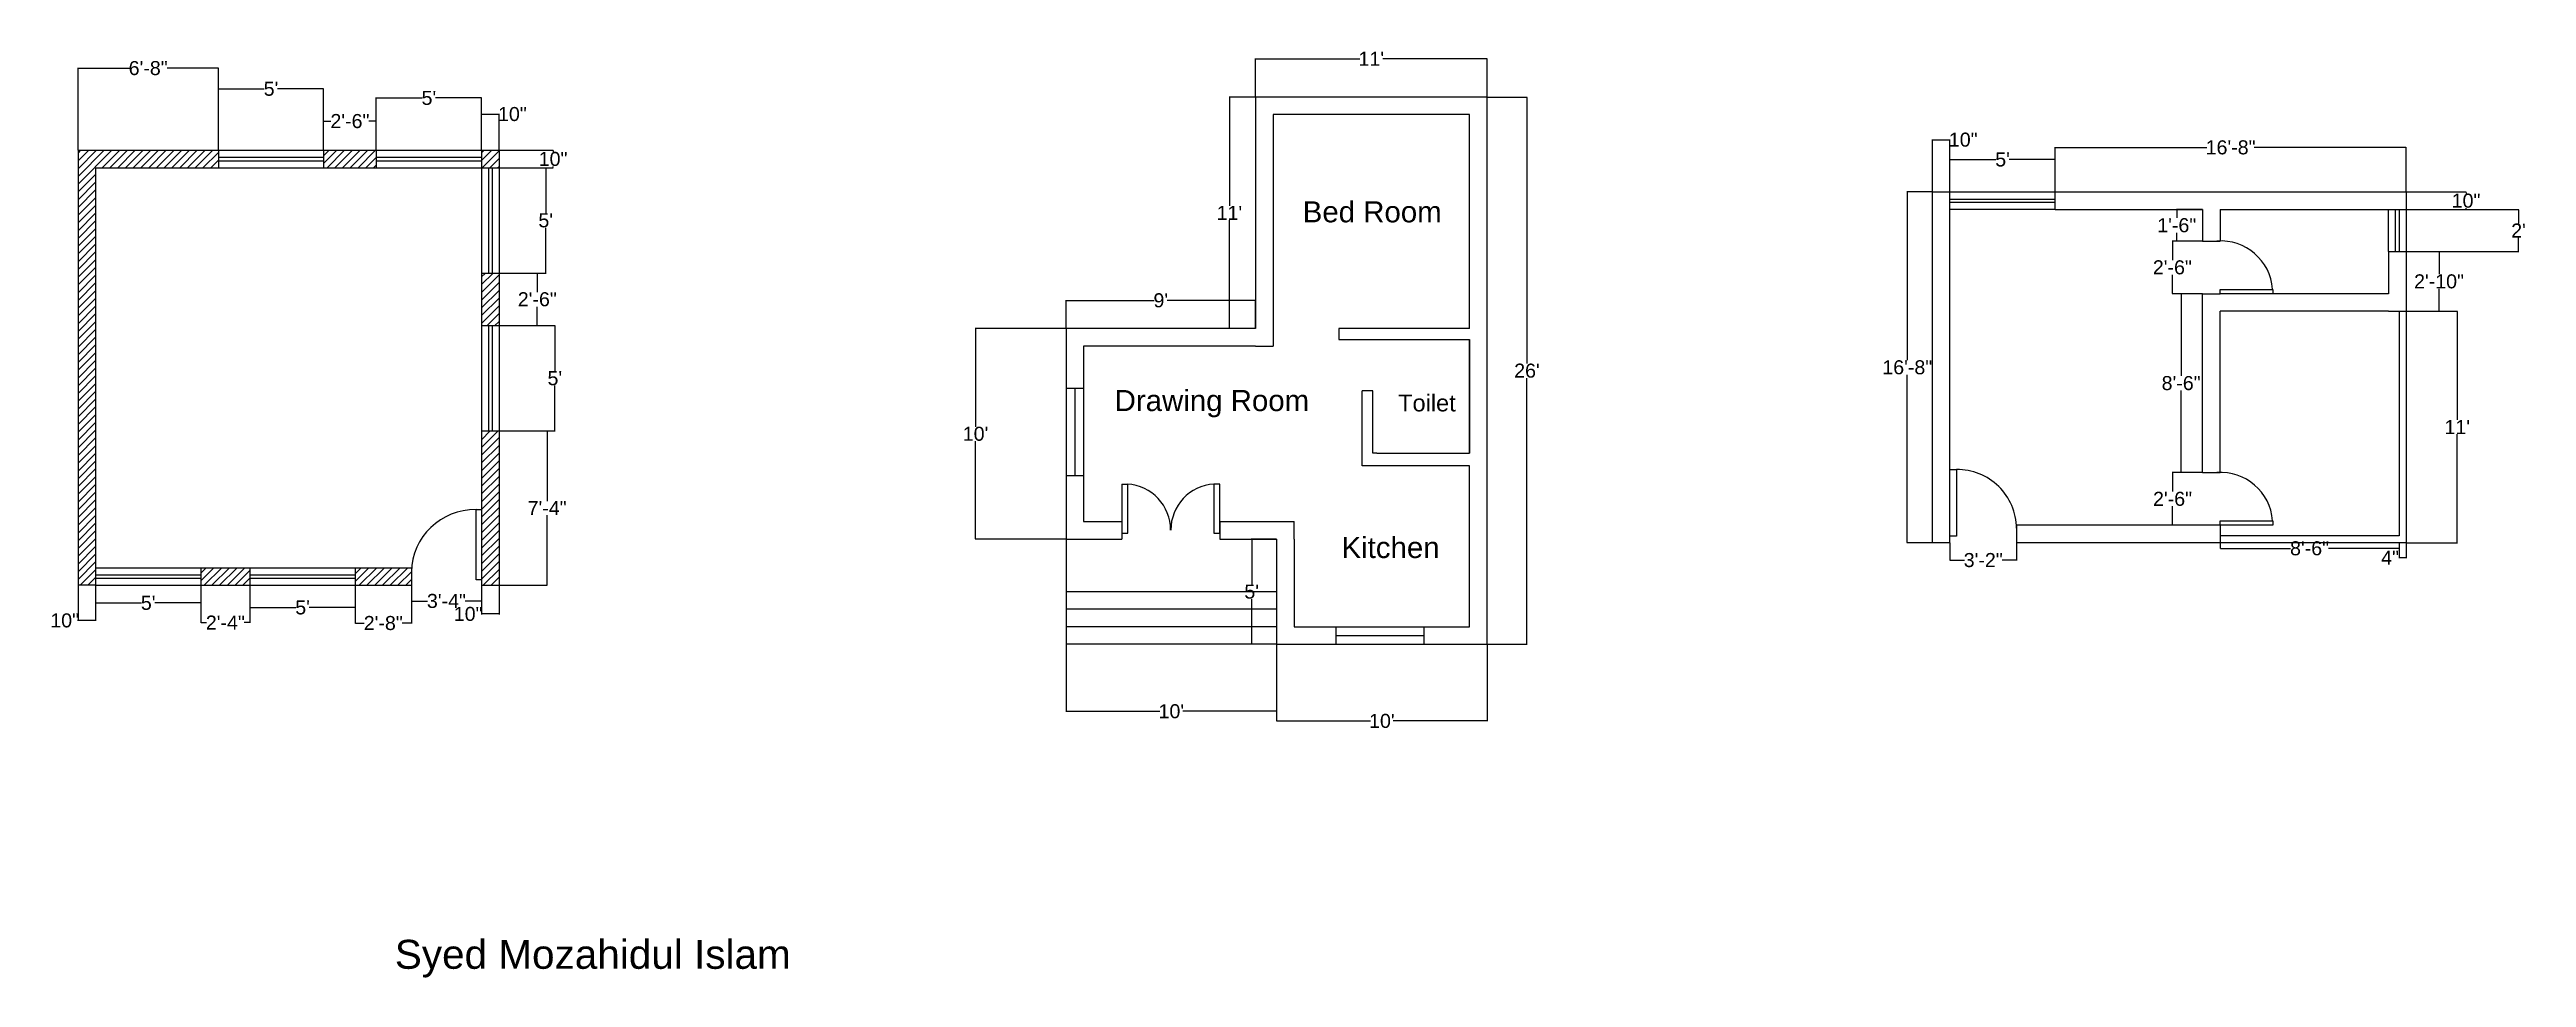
# Model space of a CAD drawing. Header units: inches. Extents: x 668 to 2080, y 344 to 874.
import ezdxf

# ---------------------------------------------------------------- set-up
doc = ezdxf.new("R2010")
doc.units = ezdxf.units.IN
doc.header["$MEASUREMENT"] = 0
for name, color, linetype in [('Dimention', 50, 'Continuous'), ('Layer1', 20, 'Continuous'), ('Layer2', 31, 'Continuous'), ('Layer3', 140, 'Continuous'), ('Layer4', 210, 'Continuous'), ('Layer5', 253, 'Continuous'), ('Layer6', 210, 'Continuous'), ('Ly1', 20, 'Continuous'), ('Ly2', 41, 'Continuous'), ('Ly3', 141, 'Continuous'), ('Ly4', 210, 'Continuous'), ('Text', 110, 'Continuous')]:
    doc.layers.add(name, color=color, linetype=linetype)
doc.styles.get("Standard").update_dxf_attribs({"font": 'arial.ttf'})
doc.dimstyles.get("Standard").update_dxf_attribs({"dimtxt": 8, "dimasz": 0.18, "dimexe": 0.18, "dimexo": 0.0625, "dimgap": 0.09, "dimtad": 0, "dimtih": 1, "dimtoh": 1, "dimdec": 0, "dimzin": 0, "dimdsep": 46, "dimlunit": 4, "dimtxsty": 'Standard', "dimcen": 0.09, "dimadec": 0, "dimazin": 0, "dimtfac": 1, "dimtdec": 0, "dimtofl": 0, "dimtmove": 0, "dimatfit": 3, "dimfxl": 0, "dimtolj": 1, "dimtzin": 0, "dimarcsym": 0})

msp = doc.modelspace()

# ---------------------------------------------------------------- texts
at = {"layer": 'Text'}
msp.add_text('Syed Mozahidul Islam', height=16.514, dxfattribs=at).set_placement((865, 349.4))
at = {"layer": 'Text', "attachment_point": 1}
for s, width, heights, insert, char_height in [('Bed Room', 111.329, [0], (1382.5, 787), 12), ('Drawing Room', 111.329, [0], (1275.3, 679.4), 12), ('Toilet', 49.701, [13.2], (1436.9, 676.8), 9.6), ('Kitchen', 62.126, [15.7], (1404.6, 595.6), 12)]:
    msp.add_mtext_dynamic_manual_height_columns(s, width=width, gutter_width=1, heights=heights, dxfattribs=dict(at, insert=insert, char_height=char_height))

# ---------------------------------------------------------------- blocks, each defined once
blk = doc.blocks.new('*D1')
at = {"layer": 'Defpoints', "color": 0, "transparency": 16777216}
for p in [(1487.6, 846.4), (1487.6, 534.4), (1510.3, 534.4)]:
    blk.add_point(p, dxfattribs=at)
at = {"layer": 'Dimention', "color": 0, "lineweight": -2, "transparency": 16777216}
for p, q in [((1487.6, 846.4), (1510.5, 846.4)), ((1510.3, 846.2), (1510.3, 694.5)), ((1510.3, 534.5), (1510.3, 686.2)), ((1487.6, 534.4), (1510.5, 534.4))]:
    blk.add_line(p, q, dxfattribs=at)
at = {"layer": 'Dimention', "color": 0, "transparency": 16777216}
for points in [[(1510.3, 846.2), (1510.3, 846.2), (1510.3, 846.4)], [(1510.3, 534.5), (1510.3, 534.5), (1510.3, 534.4)]]:
    blk.add_solid(points, dxfattribs=at)
at = {"layer": 'Dimention', "color": 0, "transparency": 16777216, "insert": (1510.3, 690.4), "char_height": 8, "attachment_point": 5}
blk.add_mtext("\\A1;26'", dxfattribs=at)
blk = doc.blocks.new('*D2')
at = {"layer": 'Defpoints', "color": 0, "transparency": 16777216}
for p in [(1367.6, 534.4), (1487.6, 534.4), (1367.6, 490.7)]:
    blk.add_point(p, dxfattribs=at)
at = {"layer": 'Dimention', "color": 0, "lineweight": -2, "transparency": 16777216}
for p, q in [((1367.6, 534.3), (1367.6, 490.6)), ((1487.6, 534.3), (1487.6, 490.6)), ((1367.7, 490.7), (1421.1, 490.7)), ((1487.4, 490.7), (1434.1, 490.7))]:
    blk.add_line(p, q, dxfattribs=at)
at = {"layer": 'Dimention', "color": 0, "transparency": 16777216}
for points in [[(1367.7, 490.8), (1367.7, 490.7), (1367.6, 490.7)], [(1487.4, 490.8), (1487.4, 490.7), (1487.6, 490.7)]]:
    blk.add_solid(points, dxfattribs=at)
at = {"layer": 'Dimention', "color": 0, "transparency": 16777216, "insert": (1427.6, 490.7), "char_height": 8, "attachment_point": 5}
blk.add_mtext("\\A1;10'", dxfattribs=at)
blk = doc.blocks.new('*D3')
at = {"layer": 'Defpoints', "color": 0, "transparency": 16777216}
for p in [(1247.6, 534.4), (1367.6, 534.4), (1247.6, 496.2)]:
    blk.add_point(p, dxfattribs=at)
at = {"layer": 'Dimention', "color": 0, "lineweight": -2, "transparency": 16777216}
for p, q in [((1247.6, 534.3), (1247.6, 496)), ((1367.6, 534.3), (1367.6, 496)), ((1247.7, 496.2), (1301.1, 496.2)), ((1367.4, 496.2), (1314.1, 496.2))]:
    blk.add_line(p, q, dxfattribs=at)
at = {"layer": 'Dimention', "color": 0, "transparency": 16777216}
for points in [[(1247.7, 496.2), (1247.7, 496.2), (1247.6, 496.2)], [(1367.4, 496.2), (1367.4, 496.2), (1367.6, 496.2)]]:
    blk.add_solid(points, dxfattribs=at)
at = {"layer": 'Dimention', "color": 0, "transparency": 16777216, "insert": (1307.6, 496.2), "char_height": 8, "attachment_point": 5}
blk.add_mtext("\\A1;10'", dxfattribs=at)
blk = doc.blocks.new('*D4')
at = {"layer": 'Defpoints', "color": 0, "transparency": 16777216}
for p in [(1196, 714.4), (1247.6, 714.4), (1247.6, 594.4)]:
    blk.add_point(p, dxfattribs=at)
at = {"layer": 'Dimention', "color": 0, "lineweight": -2, "transparency": 16777216}
for p, q in [((1247.5, 714.4), (1195.8, 714.4)), ((1196, 714.2), (1196, 658.5)), ((1196, 594.5), (1196, 650.2)), ((1247.5, 594.4), (1195.8, 594.4))]:
    blk.add_line(p, q, dxfattribs=at)
at = {"layer": 'Dimention', "color": 0, "transparency": 16777216}
for points in [[(1196, 714.2), (1196.1, 714.2), (1196, 714.4)], [(1196, 594.5), (1196.1, 594.5), (1196, 594.4)]]:
    blk.add_solid(points, dxfattribs=at)
at = {"layer": 'Dimention', "color": 0, "transparency": 16777216, "insert": (1196, 654.4), "char_height": 8, "attachment_point": 5}
blk.add_mtext("\\A1;10'", dxfattribs=at)
blk = doc.blocks.new('*D5')
at = {"layer": 'Defpoints', "color": 0, "transparency": 16777216}
for p in [(1355.6, 730.5), (1247.6, 714.4), (1355.6, 714.4)]:
    blk.add_point(p, dxfattribs=at)
at = {"layer": 'Dimention', "color": 0, "lineweight": -2, "transparency": 16777216}
for p, q in [((1247.6, 714.4), (1247.6, 730.6)), ((1247.7, 730.5), (1297.8, 730.5)), ((1355.4, 730.5), (1305.3, 730.5)), ((1355.6, 714.4), (1355.6, 730.6))]:
    blk.add_line(p, q, dxfattribs=at)
at = {"layer": 'Dimention', "color": 0, "transparency": 16777216}
for points in [[(1247.7, 730.5), (1247.7, 730.4), (1247.6, 730.5)], [(1355.4, 730.5), (1355.4, 730.4), (1355.6, 730.5)]]:
    blk.add_solid(points, dxfattribs=at)
at = {"layer": 'Dimention', "color": 0, "transparency": 16777216, "insert": (1301.6, 730.5), "char_height": 8, "attachment_point": 5}
blk.add_mtext("\\A1;9'", dxfattribs=at)
blk = doc.blocks.new('*D6')
at = {"layer": 'Defpoints', "color": 0, "transparency": 16777216}
for p in [(1340.7, 846.4), (1355.6, 846.4), (1355.6, 714.4)]:
    blk.add_point(p, dxfattribs=at)
at = {"layer": 'Dimention', "color": 0, "lineweight": -2, "transparency": 16777216}
for p, q in [((1355.5, 846.4), (1340.5, 846.4)), ((1340.7, 846.2), (1340.7, 784.5)), ((1340.7, 714.5), (1340.7, 776.2)), ((1355.5, 714.4), (1340.5, 714.4))]:
    blk.add_line(p, q, dxfattribs=at)
at = {"layer": 'Dimention', "color": 0, "transparency": 16777216}
for points in [[(1340.7, 846.2), (1340.7, 846.2), (1340.7, 846.4)], [(1340.7, 714.5), (1340.7, 714.5), (1340.7, 714.4)]]:
    blk.add_solid(points, dxfattribs=at)
at = {"layer": 'Dimention', "color": 0, "transparency": 16777216, "insert": (1340.7, 780.4), "char_height": 8, "attachment_point": 5}
blk.add_mtext("\\A1;11'", dxfattribs=at)
blk = doc.blocks.new('*D7')
at = {"layer": 'Defpoints', "color": 0, "transparency": 16777216}
for p in [(1487.6, 868.3), (1355.6, 846.4), (1487.6, 846.4)]:
    blk.add_point(p, dxfattribs=at)
at = {"layer": 'Dimention', "color": 0, "lineweight": -2, "transparency": 16777216}
for p, q in [((1355.6, 846.4), (1355.6, 868.5)), ((1355.7, 868.3), (1415.1, 868.3)), ((1487.4, 868.3), (1428.1, 868.3)), ((1487.6, 846.4), (1487.6, 868.5))]:
    blk.add_line(p, q, dxfattribs=at)
at = {"layer": 'Dimention', "color": 0, "transparency": 16777216}
for points in [[(1355.7, 868.3), (1355.7, 868.3), (1355.6, 868.3)], [(1487.4, 868.3), (1487.4, 868.3), (1487.6, 868.3)]]:
    blk.add_solid(points, dxfattribs=at)
at = {"layer": 'Dimention', "color": 0, "transparency": 16777216, "insert": (1421.6, 868.3), "char_height": 8, "attachment_point": 5}
blk.add_mtext("\\A1;11'", dxfattribs=at)
blk = doc.blocks.new('*D8')
at = {"layer": 'Defpoints', "color": 0, "transparency": 16777216}
for p in [(1367.6, 594.4), (1353.4, 534.4), (1367.6, 534.4)]:
    blk.add_point(p, dxfattribs=at)
at = {"layer": 'Dimention', "color": 0, "lineweight": -2, "transparency": 16777216}
for p, q in [((1367.5, 594.4), (1353.2, 594.4)), ((1353.4, 594.2), (1353.4, 568.5)), ((1353.4, 534.5), (1353.4, 560.2)), ((1367.5, 534.4), (1353.2, 534.4))]:
    blk.add_line(p, q, dxfattribs=at)
at = {"layer": 'Dimention', "color": 0, "transparency": 16777216}
for points in [[(1353.4, 594.2), (1353.5, 594.2), (1353.4, 594.4)], [(1353.4, 534.5), (1353.5, 534.5), (1353.4, 534.4)]]:
    blk.add_solid(points, dxfattribs=at)
at = {"layer": 'Dimention', "color": 0, "transparency": 16777216, "insert": (1353.4, 564.4), "char_height": 8, "attachment_point": 5}
blk.add_mtext("\\A1;5'", dxfattribs=at)
blk = doc.blocks.new('*D26')
at = {"layer": 'Defpoints', "color": 0, "transparency": 16777216}
for p in [(764.4, 862.9), (684.4, 816.1), (764.4, 816.1)]:
    blk.add_point(p, dxfattribs=at)
at = {"layer": 'Dimention', "color": 0, "lineweight": -2, "transparency": 16777216}
for p, q in [((684.4, 816.1), (684.4, 863.1)), ((684.6, 862.9), (713.7, 862.9)), ((764.2, 862.9), (735.2, 862.9)), ((764.4, 816.1), (764.4, 863.1))]:
    blk.add_line(p, q, dxfattribs=at)
at = {"layer": 'Dimention', "color": 0, "transparency": 16777216}
for points in [[(684.6, 862.9), (684.6, 862.9), (684.4, 862.9)], [(764.2, 862.9), (764.2, 862.9), (764.4, 862.9)]]:
    blk.add_solid(points, dxfattribs=at)
at = {"layer": 'Dimention', "color": 0, "transparency": 16777216, "insert": (724.4, 862.9), "char_height": 8, "attachment_point": 5}
blk.add_mtext('\\A1;6\'-8"', dxfattribs=at)
blk = doc.blocks.new('*D27')
at = {"layer": 'Defpoints', "color": 0, "transparency": 16777216}
for p in [(824.4, 851.1), (764.4, 816.1), (824.4, 816.1)]:
    blk.add_point(p, dxfattribs=at)
at = {"layer": 'Dimention', "color": 0, "lineweight": -2, "transparency": 16777216}
for p, q in [((764.4, 816.1), (764.4, 851.3)), ((764.6, 851.1), (790.6, 851.1)), ((824.2, 851.1), (798.2, 851.1)), ((824.4, 816.1), (824.4, 851.3))]:
    blk.add_line(p, q, dxfattribs=at)
at = {"layer": 'Dimention', "color": 0, "transparency": 16777216}
for points in [[(764.6, 851.2), (764.6, 851.1), (764.4, 851.1)], [(824.2, 851.2), (824.2, 851.1), (824.4, 851.1)]]:
    blk.add_solid(points, dxfattribs=at)
at = {"layer": 'Dimention', "color": 0, "transparency": 16777216, "insert": (794.4, 851.1), "char_height": 8, "attachment_point": 5}
blk.add_mtext("\\A1;5'", dxfattribs=at)
blk = doc.blocks.new('*D28')
at = {"layer": 'Defpoints', "color": 0, "transparency": 16777216}
for p in [(854.4, 832.7), (824.4, 816.1), (854.4, 816.1)]:
    blk.add_point(p, dxfattribs=at)
at = {"layer": 'Dimention', "color": 0, "lineweight": -2, "transparency": 16777216}
for p, q in [((824.4, 816.1), (824.4, 832.9)), ((824.6, 832.7), (828.6, 832.7)), ((854.2, 832.7), (850.2, 832.7)), ((854.4, 816.1), (854.4, 832.9))]:
    blk.add_line(p, q, dxfattribs=at)
at = {"layer": 'Dimention', "color": 0, "transparency": 16777216}
for points in [[(824.6, 832.7), (824.6, 832.7), (824.4, 832.7)], [(854.2, 832.7), (854.2, 832.7), (854.4, 832.7)]]:
    blk.add_solid(points, dxfattribs=at)
at = {"layer": 'Dimention', "color": 0, "transparency": 16777216, "insert": (839.4, 832.7), "char_height": 8, "attachment_point": 5}
blk.add_mtext('\\A1;2\'-6"', dxfattribs=at)
blk = doc.blocks.new('*D29')
at = {"layer": 'Defpoints', "color": 0, "transparency": 16777216}
for p in [(914.4, 845.9), (854.4, 816.1), (914.4, 816.1)]:
    blk.add_point(p, dxfattribs=at)
at = {"layer": 'Dimention', "color": 0, "lineweight": -2, "transparency": 16777216}
for p, q in [((854.4, 816.1), (854.4, 846.1)), ((854.6, 845.9), (880.6, 845.9)), ((914.2, 845.9), (888.2, 845.9)), ((914.4, 816.1), (914.4, 846.1))]:
    blk.add_line(p, q, dxfattribs=at)
at = {"layer": 'Dimention', "color": 0, "transparency": 16777216}
for points in [[(854.6, 845.9), (854.6, 845.9), (854.4, 845.9)], [(914.2, 845.9), (914.2, 845.9), (914.4, 845.9)]]:
    blk.add_solid(points, dxfattribs=at)
at = {"layer": 'Dimention', "color": 0, "transparency": 16777216, "insert": (884.4, 845.9), "char_height": 8, "attachment_point": 5}
blk.add_mtext("\\A1;5'", dxfattribs=at)
blk = doc.blocks.new('*D30')
at = {"layer": 'Defpoints', "color": 0, "transparency": 16777216}
for p in [(924.4, 836.7), (914.4, 816.1), (924.4, 816.1)]:
    blk.add_point(p, dxfattribs=at)
at = {"layer": 'Dimention', "color": 0, "lineweight": -2, "transparency": 16777216}
for p, q in [((914.4, 816.1), (914.4, 836.8)), ((914.6, 836.7), (924.2, 836.7)), ((924.4, 816.1), (924.4, 836.8)), ((924.4, 836.7), (924.6, 836.7))]:
    blk.add_line(p, q, dxfattribs=at)
at = {"layer": 'Dimention', "color": 0, "transparency": 16777216}
for points in [[(914.6, 836.7), (914.6, 836.6), (914.4, 836.7)], [(924.2, 836.7), (924.2, 836.6), (924.4, 836.7)]]:
    blk.add_solid(points, dxfattribs=at)
at = {"layer": 'Dimention', "color": 0, "transparency": 16777216, "insert": (932, 836.7), "char_height": 8, "attachment_point": 5}
blk.add_mtext('\\A1;10"', dxfattribs=at)
blk = doc.blocks.new('*D31')
at = {"layer": 'Defpoints', "color": 0, "transparency": 16777216}
for p in [(924.4, 816.1), (924.4, 806.1), (955.2, 806.1)]:
    blk.add_point(p, dxfattribs=at)
at = {"layer": 'Dimention', "color": 0, "lineweight": -2, "transparency": 16777216}
for p, q in [((924.5, 816.1), (955.3, 816.1)), ((924.5, 806.1), (955.3, 806.1)), ((955.2, 815.9), (955.2, 815.2)), ((955.2, 806.2), (955.2, 806.9))]:
    blk.add_line(p, q, dxfattribs=at)
at = {"layer": 'Dimention', "color": 0, "transparency": 16777216}
for points in [[(955.1, 815.9), (955.2, 815.9), (955.2, 816.1)], [(955.1, 806.2), (955.2, 806.2), (955.2, 806.1)]]:
    blk.add_solid(points, dxfattribs=at)
at = {"layer": 'Dimention', "color": 0, "transparency": 16777216, "insert": (955.2, 811.1), "char_height": 8, "attachment_point": 5}
blk.add_mtext('\\A1;10"', dxfattribs=at)
blk = doc.blocks.new('*D32')
at = {"layer": 'Defpoints', "color": 0, "transparency": 16777216}
for p in [(924.5, 806.1), (924.4, 746.1), (951, 746.1)]:
    blk.add_point(p, dxfattribs=at)
at = {"layer": 'Dimention', "color": 0, "lineweight": -2, "transparency": 16777216}
for p, q in [((924.5, 806.1), (951.2, 806.1)), ((951, 805.9), (951, 780.2)), ((951, 746.2), (951, 771.9)), ((924.5, 746.1), (951.2, 746.1))]:
    blk.add_line(p, q, dxfattribs=at)
at = {"layer": 'Dimention', "color": 0, "transparency": 16777216}
for points in [[(951, 805.9), (951.1, 805.9), (951, 806.1)], [(951, 746.2), (951.1, 746.2), (951, 746.1)]]:
    blk.add_solid(points, dxfattribs=at)
at = {"layer": 'Dimention', "color": 0, "transparency": 16777216, "insert": (951, 776.1), "char_height": 8, "attachment_point": 5}
blk.add_mtext("\\A1;5'", dxfattribs=at)
blk = doc.blocks.new('*D33')
at = {"layer": 'Defpoints', "color": 0, "transparency": 16777216}
for p in [(924.4, 746.1), (924.4, 716.1), (946.2, 716.1)]:
    blk.add_point(p, dxfattribs=at)
at = {"layer": 'Dimention', "color": 0, "lineweight": -2, "transparency": 16777216}
for p, q in [((924.5, 746.1), (946.4, 746.1)), ((946.2, 745.9), (946.2, 735.2)), ((946.2, 716.2), (946.2, 726.9)), ((924.5, 716.1), (946.4, 716.1))]:
    blk.add_line(p, q, dxfattribs=at)
at = {"layer": 'Dimention', "color": 0, "transparency": 16777216}
for points in [[(946.2, 745.9), (946.2, 745.9), (946.2, 746.1)], [(946.2, 716.2), (946.2, 716.2), (946.2, 716.1)]]:
    blk.add_solid(points, dxfattribs=at)
at = {"layer": 'Dimention', "color": 0, "transparency": 16777216, "insert": (946.2, 731.1), "char_height": 8, "attachment_point": 5}
blk.add_mtext('\\A1;2\'-6"', dxfattribs=at)
blk = doc.blocks.new('*D34')
at = {"layer": 'Defpoints', "color": 0, "transparency": 16777216}
for p in [(924.4, 716.1), (924.4, 656.1), (956.2, 656.1)]:
    blk.add_point(p, dxfattribs=at)
at = {"layer": 'Dimention', "color": 0, "lineweight": -2, "transparency": 16777216}
for p, q in [((924.5, 716.1), (956.4, 716.1)), ((956.2, 715.9), (956.2, 690.2)), ((956.2, 656.2), (956.2, 681.9)), ((924.5, 656.1), (956.4, 656.1))]:
    blk.add_line(p, q, dxfattribs=at)
at = {"layer": 'Dimention', "color": 0, "transparency": 16777216}
for points in [[(956.2, 715.9), (956.2, 715.9), (956.2, 716.1)], [(956.2, 656.2), (956.2, 656.2), (956.2, 656.1)]]:
    blk.add_solid(points, dxfattribs=at)
at = {"layer": 'Dimention', "color": 0, "transparency": 16777216, "insert": (956.2, 686.1), "char_height": 8, "attachment_point": 5}
blk.add_mtext("\\A1;5'", dxfattribs=at)
blk = doc.blocks.new('*D35')
at = {"layer": 'Defpoints', "color": 0, "transparency": 16777216}
for p in [(924.5, 656.1), (924.4, 568.1), (951.8, 568.1)]:
    blk.add_point(p, dxfattribs=at)
at = {"layer": 'Dimention', "color": 0, "lineweight": -2, "transparency": 16777216}
for p, q in [((924.5, 656.1), (951.9, 656.1)), ((951.8, 655.9), (951.8, 616.1)), ((951.8, 568.2), (951.8, 608)), ((924.5, 568.1), (951.9, 568.1))]:
    blk.add_line(p, q, dxfattribs=at)
at = {"layer": 'Dimention', "color": 0, "transparency": 16777216}
for points in [[(951.7, 655.9), (951.8, 655.9), (951.8, 656.1)], [(951.7, 568.2), (951.8, 568.2), (951.8, 568.1)]]:
    blk.add_solid(points, dxfattribs=at)
at = {"layer": 'Dimention', "color": 0, "transparency": 16777216, "insert": (951.8, 612.1), "char_height": 8, "attachment_point": 5}
blk.add_mtext('\\A1;7\'-4"', dxfattribs=at)
blk = doc.blocks.new('*D36')
at = {"layer": 'Defpoints', "color": 0, "transparency": 16777216}
for p in [(914.4, 568.1), (924.5, 568.1), (914.4, 551.7)]:
    blk.add_point(p, dxfattribs=at)
at = {"layer": 'Dimention', "color": 0, "lineweight": -2, "transparency": 16777216}
for p, q in [((914.4, 568), (914.4, 551.5)), ((924.5, 568), (924.5, 551.5)), ((914.4, 551.7), (914.2, 551.7)), ((924.3, 551.7), (914.6, 551.7))]:
    blk.add_line(p, q, dxfattribs=at)
at = {"layer": 'Dimention', "color": 0, "transparency": 16777216}
for points in [[(914.6, 551.7), (914.6, 551.6), (914.4, 551.7)], [(924.3, 551.7), (924.3, 551.6), (924.5, 551.7)]]:
    blk.add_solid(points, dxfattribs=at)
at = {"layer": 'Dimention', "color": 0, "transparency": 16777216, "insert": (906.8, 551.7), "char_height": 8, "attachment_point": 5}
blk.add_mtext('\\A1;10"', dxfattribs=at)
blk = doc.blocks.new('*D37')
at = {"layer": 'Defpoints', "color": 0, "transparency": 16777216}
for p in [(874.4, 568.1), (914.4, 568.1), (874.4, 559.1)]:
    blk.add_point(p, dxfattribs=at)
at = {"layer": 'Dimention', "color": 0, "lineweight": -2, "transparency": 16777216}
for p, q in [((874.4, 568), (874.4, 558.9)), ((914.4, 568), (914.4, 558.9)), ((874.6, 559.1), (883.7, 559.1)), ((914.2, 559.1), (905.1, 559.1))]:
    blk.add_line(p, q, dxfattribs=at)
at = {"layer": 'Dimention', "color": 0, "transparency": 16777216}
for points in [[(874.6, 559.1), (874.6, 559), (874.4, 559.1)], [(914.2, 559.1), (914.2, 559), (914.4, 559.1)]]:
    blk.add_solid(points, dxfattribs=at)
at = {"layer": 'Dimention', "color": 0, "transparency": 16777216, "insert": (894.4, 559.1), "char_height": 8, "attachment_point": 5}
blk.add_mtext('\\A1;3\'-4"', dxfattribs=at)
blk = doc.blocks.new('*D38')
at = {"layer": 'Defpoints', "color": 0, "transparency": 16777216}
for p in [(842.4, 568.1), (874.4, 568.1), (842.4, 546.5)]:
    blk.add_point(p, dxfattribs=at)
at = {"layer": 'Dimention', "color": 0, "lineweight": -2, "transparency": 16777216}
for p, q in [((842.4, 568), (842.4, 546.3)), ((874.4, 568), (874.4, 546.3)), ((842.6, 546.5), (847.6, 546.5)), ((874.2, 546.5), (869.2, 546.5))]:
    blk.add_line(p, q, dxfattribs=at)
at = {"layer": 'Dimention', "color": 0, "transparency": 16777216}
for points in [[(842.6, 546.5), (842.6, 546.4), (842.4, 546.5)], [(874.2, 546.5), (874.2, 546.4), (874.4, 546.5)]]:
    blk.add_solid(points, dxfattribs=at)
at = {"layer": 'Dimention', "color": 0, "transparency": 16777216, "insert": (858.4, 546.5), "char_height": 8, "attachment_point": 5}
blk.add_mtext('\\A1;2\'-8"', dxfattribs=at)
blk = doc.blocks.new('*D39')
at = {"layer": 'Defpoints', "color": 0, "transparency": 16777216}
for p in [(782.4, 568.1), (842.4, 568.1), (782.4, 555.4)]:
    blk.add_point(p, dxfattribs=at)
at = {"layer": 'Dimention', "color": 0, "lineweight": -2, "transparency": 16777216}
for p, q in [((782.4, 568), (782.4, 555.2)), ((842.4, 568), (842.4, 555.2)), ((782.6, 555.4), (808.6, 555.4)), ((842.2, 555.4), (816.2, 555.4))]:
    blk.add_line(p, q, dxfattribs=at)
at = {"layer": 'Dimention', "color": 0, "transparency": 16777216}
for points in [[(782.6, 555.4), (782.6, 555.3), (782.4, 555.4)], [(842.2, 555.4), (842.2, 555.3), (842.4, 555.4)]]:
    blk.add_solid(points, dxfattribs=at)
at = {"layer": 'Dimention', "color": 0, "transparency": 16777216, "insert": (812.4, 555.4), "char_height": 8, "attachment_point": 5}
blk.add_mtext("\\A1;5'", dxfattribs=at)
blk = doc.blocks.new('*D40')
at = {"layer": 'Defpoints', "color": 0, "transparency": 16777216}
for p in [(754.4, 568.1), (782.4, 568.1), (754.4, 546.8)]:
    blk.add_point(p, dxfattribs=at)
at = {"layer": 'Dimention', "color": 0, "lineweight": -2, "transparency": 16777216}
for p, q in [((754.4, 568), (754.4, 546.7)), ((782.4, 568), (782.4, 546.7)), ((754.6, 546.8), (757.6, 546.8)), ((782.2, 546.8), (779.2, 546.8))]:
    blk.add_line(p, q, dxfattribs=at)
at = {"layer": 'Dimention', "color": 0, "transparency": 16777216}
for points in [[(754.6, 546.9), (754.6, 546.8), (754.4, 546.8)], [(782.2, 546.9), (782.2, 546.8), (782.4, 546.8)]]:
    blk.add_solid(points, dxfattribs=at)
at = {"layer": 'Dimention', "color": 0, "transparency": 16777216, "insert": (768.4, 546.8), "char_height": 8, "attachment_point": 5}
blk.add_mtext('\\A1;2\'-4"', dxfattribs=at)
blk = doc.blocks.new('*D41')
at = {"layer": 'Defpoints', "color": 0, "transparency": 16777216}
for p in [(694.4, 568.1), (754.4, 568.1), (694.4, 558)]:
    blk.add_point(p, dxfattribs=at)
at = {"layer": 'Dimention', "color": 0, "lineweight": -2, "transparency": 16777216}
for p, q in [((694.4, 568), (694.4, 557.8)), ((754.4, 568), (754.4, 557.8)), ((694.6, 558), (720.6, 558)), ((754.2, 558), (728.2, 558))]:
    blk.add_line(p, q, dxfattribs=at)
at = {"layer": 'Dimention', "color": 0, "transparency": 16777216}
for points in [[(694.6, 558), (694.6, 557.9), (694.4, 558)], [(754.2, 558), (754.2, 557.9), (754.4, 558)]]:
    blk.add_solid(points, dxfattribs=at)
at = {"layer": 'Dimention', "color": 0, "transparency": 16777216, "insert": (724.4, 558), "char_height": 8, "attachment_point": 5}
blk.add_mtext("\\A1;5'", dxfattribs=at)
blk = doc.blocks.new('*D42')
at = {"layer": 'Defpoints', "color": 0, "transparency": 16777216}
for p in [(684.4, 568.1), (694.4, 568.1), (684.4, 548)]:
    blk.add_point(p, dxfattribs=at)
at = {"layer": 'Dimention', "color": 0, "lineweight": -2, "transparency": 16777216}
for p, q in [((684.4, 568), (684.4, 547.8)), ((694.4, 568), (694.4, 547.8)), ((684.4, 548), (684.2, 548)), ((694.2, 548), (684.6, 548))]:
    blk.add_line(p, q, dxfattribs=at)
at = {"layer": 'Dimention', "color": 0, "transparency": 16777216}
for points in [[(684.6, 548), (684.6, 547.9), (684.4, 548)], [(694.2, 548), (694.2, 547.9), (694.4, 548)]]:
    blk.add_solid(points, dxfattribs=at)
at = {"layer": 'Dimention', "color": 0, "transparency": 16777216, "insert": (676.8, 548), "char_height": 8, "attachment_point": 5}
blk.add_mtext('\\A1;10"', dxfattribs=at)
blk = doc.blocks.new('*D58')
at = {"layer": 'Defpoints', "color": 0, "transparency": 16777216}
for p in [(1811.4, 810.8), (1751.4, 792.3), (1811.4, 792.3)]:
    blk.add_point(p, dxfattribs=at)
at = {"layer": 'Dimention', "color": 0, "lineweight": -2, "transparency": 16777216}
for p, q in [((1751.4, 792.3), (1751.4, 811)), ((1751.6, 810.8), (1777.6, 810.8)), ((1811.2, 810.8), (1785.1, 810.8)), ((1811.4, 792.3), (1811.4, 811))]:
    blk.add_line(p, q, dxfattribs=at)
at = {"layer": 'Dimention', "color": 0, "transparency": 16777216}
for points in [[(1751.6, 810.8), (1751.6, 810.8), (1751.4, 810.8)], [(1811.2, 810.8), (1811.2, 810.8), (1811.4, 810.8)]]:
    blk.add_solid(points, dxfattribs=at)
at = {"layer": 'Dimention', "color": 0, "transparency": 16777216, "insert": (1781.4, 810.8), "char_height": 8, "attachment_point": 5}
blk.add_mtext("\\A1;5'", dxfattribs=at)
blk = doc.blocks.new('*D59')
at = {"layer": 'Defpoints', "color": 0, "transparency": 16777216}
for p in [(1751.4, 822.1), (1741.4, 792.3), (1751.4, 792.3)]:
    blk.add_point(p, dxfattribs=at)
at = {"layer": 'Dimention', "color": 0, "lineweight": -2, "transparency": 16777216}
for p, q in [((1741.4, 792.3), (1741.4, 822.3)), ((1741.6, 822.1), (1751.2, 822.1)), ((1751.4, 792.3), (1751.4, 822.3)), ((1751.4, 822.1), (1751.6, 822.1))]:
    blk.add_line(p, q, dxfattribs=at)
at = {"layer": 'Dimention', "color": 0, "transparency": 16777216}
for points in [[(1741.6, 822.1), (1741.6, 822.1), (1741.4, 822.1)], [(1751.2, 822.1), (1751.2, 822.1), (1751.4, 822.1)]]:
    blk.add_solid(points, dxfattribs=at)
at = {"layer": 'Dimention', "color": 0, "transparency": 16777216, "insert": (1759, 822.1), "char_height": 8, "attachment_point": 5}
blk.add_mtext('\\A1;10"', dxfattribs=at)
blk = doc.blocks.new('*D60')
at = {"layer": 'Defpoints', "color": 0, "transparency": 16777216}
for p in [(2011.4, 817.7), (1811.4, 792.3), (2011.4, 792.3)]:
    blk.add_point(p, dxfattribs=at)
at = {"layer": 'Dimention', "color": 0, "lineweight": -2, "transparency": 16777216}
for p, q in [((1811.4, 792.3), (1811.4, 817.8)), ((1811.6, 817.7), (1897.9, 817.7)), ((2011.2, 817.7), (1924.8, 817.7)), ((2011.4, 792.3), (2011.4, 817.8))]:
    blk.add_line(p, q, dxfattribs=at)
at = {"layer": 'Dimention', "color": 0, "transparency": 16777216}
for points in [[(1811.6, 817.7), (1811.6, 817.6), (1811.4, 817.7)], [(2011.2, 817.7), (2011.2, 817.6), (2011.4, 817.7)]]:
    blk.add_solid(points, dxfattribs=at)
at = {"layer": 'Dimention', "color": 0, "transparency": 16777216, "insert": (1911.4, 817.7), "char_height": 8, "attachment_point": 5}
blk.add_mtext('\\A1;16\'-8"', dxfattribs=at)
blk = doc.blocks.new('*D61')
at = {"layer": 'Defpoints', "color": 0, "transparency": 16777216}
for p in [(2011.4, 792.3), (2011.4, 782.3), (2045.6, 782.3)]:
    blk.add_point(p, dxfattribs=at)
at = {"layer": 'Dimention', "color": 0, "lineweight": -2, "transparency": 16777216}
for p, q in [((2011.4, 792.3), (2045.7, 792.3)), ((2045.6, 792.1), (2045.6, 791.5)), ((2011.4, 782.3), (2045.7, 782.3)), ((2045.6, 782.5), (2045.6, 783.1))]:
    blk.add_line(p, q, dxfattribs=at)
at = {"layer": 'Dimention', "color": 0, "transparency": 16777216}
for points in [[(2045.5, 792.1), (2045.6, 792.1), (2045.6, 792.3)], [(2045.5, 782.5), (2045.6, 782.5), (2045.6, 782.3)]]:
    blk.add_solid(points, dxfattribs=at)
at = {"layer": 'Dimention', "color": 0, "transparency": 16777216, "insert": (2045.6, 787.3), "char_height": 8, "attachment_point": 5}
blk.add_mtext('\\A1;10"', dxfattribs=at)
blk = doc.blocks.new('*D62')
at = {"layer": 'Defpoints', "color": 0, "transparency": 16777216}
for p in [(2011.4, 782.3), (2011.4, 758.3), (2075.5, 758.3)]:
    blk.add_point(p, dxfattribs=at)
at = {"layer": 'Dimention', "color": 0, "lineweight": -2, "transparency": 16777216}
for p, q in [((2011.4, 782.3), (2075.7, 782.3)), ((2075.5, 782.1), (2075.5, 774.4)), ((2075.5, 758.5), (2075.5, 766.2)), ((2011.4, 758.3), (2075.7, 758.3))]:
    blk.add_line(p, q, dxfattribs=at)
at = {"layer": 'Dimention', "color": 0, "transparency": 16777216}
for points in [[(2075.5, 782.1), (2075.5, 782.1), (2075.5, 782.3)], [(2075.5, 758.5), (2075.5, 758.5), (2075.5, 758.3)]]:
    blk.add_solid(points, dxfattribs=at)
at = {"layer": 'Dimention', "color": 0, "transparency": 16777216, "insert": (2075.5, 770.3), "char_height": 8, "attachment_point": 5}
blk.add_mtext("\\A1;2'", dxfattribs=at)
blk = doc.blocks.new('*D63')
at = {"layer": 'Defpoints', "color": 0, "transparency": 16777216}
for p in [(2011.4, 758.3), (2011.4, 724.3), (2030.2, 724.3)]:
    blk.add_point(p, dxfattribs=at)
at = {"layer": 'Dimention', "color": 0, "lineweight": -2, "transparency": 16777216}
for p, q in [((2011.4, 758.3), (2030.4, 758.3)), ((2030.2, 758.1), (2030.2, 745.5)), ((2030.2, 724.5), (2030.2, 737.1)), ((2011.4, 724.3), (2030.4, 724.3))]:
    blk.add_line(p, q, dxfattribs=at)
at = {"layer": 'Dimention', "color": 0, "transparency": 16777216}
for points in [[(2030.1, 758.1), (2030.2, 758.1), (2030.2, 758.3)], [(2030.1, 724.5), (2030.2, 724.5), (2030.2, 724.3)]]:
    blk.add_solid(points, dxfattribs=at)
at = {"layer": 'Dimention', "color": 0, "transparency": 16777216, "insert": (2030.2, 741.3), "char_height": 8, "attachment_point": 5}
blk.add_mtext('\\A1;2\'-10"', dxfattribs=at)
blk = doc.blocks.new('*D64')
at = {"layer": 'Defpoints', "color": 0, "transparency": 16777216}
for p in [(2011.4, 724.3), (2011.4, 592.3), (2040.6, 592.3)]:
    blk.add_point(p, dxfattribs=at)
at = {"layer": 'Dimention', "color": 0, "lineweight": -2, "transparency": 16777216}
for p, q in [((2011.4, 724.3), (2040.8, 724.3)), ((2040.6, 724.1), (2040.6, 662.4)), ((2040.6, 592.5), (2040.6, 654.2)), ((2011.4, 592.3), (2040.8, 592.3))]:
    blk.add_line(p, q, dxfattribs=at)
at = {"layer": 'Dimention', "color": 0, "transparency": 16777216}
for points in [[(2040.6, 724.1), (2040.6, 724.1), (2040.6, 724.3)], [(2040.6, 592.5), (2040.6, 592.5), (2040.6, 592.3)]]:
    blk.add_solid(points, dxfattribs=at)
at = {"layer": 'Dimention', "color": 0, "transparency": 16777216, "insert": (2040.6, 658.3), "char_height": 8, "attachment_point": 5}
blk.add_mtext("\\A1;11'", dxfattribs=at)
blk = doc.blocks.new('*D65')
at = {"layer": 'Defpoints', "color": 0, "transparency": 16777216}
for p in [(2007.4, 592.3), (2007.4, 583.8), (2011.4, 592.3)]:
    blk.add_point(p, dxfattribs=at)
at = {"layer": 'Dimention', "color": 0, "lineweight": -2, "transparency": 16777216}
for p, q in [((2007.4, 583.8), (2007.2, 583.8)), ((2007.4, 592.2), (2007.4, 583.6)), ((2011.2, 583.8), (2007.6, 583.8)), ((2011.4, 592.2), (2011.4, 583.6))]:
    blk.add_line(p, q, dxfattribs=at)
at = {"layer": 'Dimention', "color": 0, "transparency": 16777216}
for points in [[(2007.6, 583.8), (2007.6, 583.8), (2007.4, 583.8)], [(2011.2, 583.8), (2011.2, 583.8), (2011.4, 583.8)]]:
    blk.add_solid(points, dxfattribs=at)
at = {"layer": 'Dimention', "color": 0, "transparency": 16777216, "insert": (2002.3, 583.8), "char_height": 8, "attachment_point": 5}
blk.add_mtext('\\A1;4"', dxfattribs=at)
blk = doc.blocks.new('*D66')
at = {"layer": 'Defpoints', "color": 0, "transparency": 16777216}
for p in [(1905.4, 592.3), (1905.4, 589.1), (2007.4, 592.3)]:
    blk.add_point(p, dxfattribs=at)
at = {"layer": 'Dimention', "color": 0, "lineweight": -2, "transparency": 16777216}
for p, q in [((1905.4, 592.2), (1905.4, 589)), ((1905.6, 589.1), (1945.6, 589.1)), ((2007.2, 589.1), (1967.1, 589.1)), ((2007.4, 592.2), (2007.4, 589))]:
    blk.add_line(p, q, dxfattribs=at)
at = {"layer": 'Dimention', "color": 0, "transparency": 16777216}
for points in [[(1905.6, 589.2), (1905.6, 589.1), (1905.4, 589.1)], [(2007.2, 589.2), (2007.2, 589.1), (2007.4, 589.1)]]:
    blk.add_solid(points, dxfattribs=at)
at = {"layer": 'Dimention', "color": 0, "transparency": 16777216, "insert": (1956.4, 589.1), "char_height": 8, "attachment_point": 5}
blk.add_mtext('\\A1;8\'-6"', dxfattribs=at)
blk = doc.blocks.new('*D67')
at = {"layer": 'Defpoints', "color": 0, "transparency": 16777216}
for p in [(1895.4, 632.3), (1878.3, 602.3), (1905.4, 602.3)]:
    blk.add_point(p, dxfattribs=at)
at = {"layer": 'Dimention', "color": 0, "lineweight": -2, "transparency": 16777216}
for p, q in [((1895.3, 632.3), (1878.1, 632.3)), ((1878.3, 632.1), (1878.3, 621.5)), ((1878.3, 602.5), (1878.3, 613.1)), ((1905.3, 602.3), (1878.1, 602.3))]:
    blk.add_line(p, q, dxfattribs=at)
at = {"layer": 'Dimention', "color": 0, "transparency": 16777216}
for points in [[(1878.2, 632.1), (1878.3, 632.1), (1878.3, 632.3)], [(1878.2, 602.5), (1878.3, 602.5), (1878.3, 602.3)]]:
    blk.add_solid(points, dxfattribs=at)
at = {"layer": 'Dimention', "color": 0, "transparency": 16777216, "insert": (1878.3, 617.3), "char_height": 8, "attachment_point": 5}
blk.add_mtext('\\A1;2\'-6"', dxfattribs=at)
blk = doc.blocks.new('*D68')
at = {"layer": 'Defpoints', "color": 0, "transparency": 16777216}
for p in [(1895.4, 782.3), (1880.7, 764.3), (1895.4, 764.3)]:
    blk.add_point(p, dxfattribs=at)
at = {"layer": 'Dimention', "color": 0, "lineweight": -2, "transparency": 16777216}
for p, q in [((1895.3, 782.3), (1880.5, 782.3)), ((1880.7, 782.1), (1880.7, 777.5)), ((1895.3, 764.3), (1880.5, 764.3)), ((1880.7, 764.5), (1880.7, 769.1))]:
    blk.add_line(p, q, dxfattribs=at)
at = {"layer": 'Dimention', "color": 0, "transparency": 16777216}
for points in [[(1880.7, 782.1), (1880.7, 782.1), (1880.7, 782.3)], [(1880.7, 764.5), (1880.7, 764.5), (1880.7, 764.3)]]:
    blk.add_solid(points, dxfattribs=at)
at = {"layer": 'Dimention', "color": 0, "transparency": 16777216, "insert": (1880.7, 773.3), "char_height": 8, "attachment_point": 5}
blk.add_mtext('\\A1;1\'-6"', dxfattribs=at)
blk = doc.blocks.new('*D69')
at = {"layer": 'Defpoints', "color": 0, "transparency": 16777216}
for p in [(1895.4, 764.3), (1878.2, 734.3), (1895.4, 734.3)]:
    blk.add_point(p, dxfattribs=at)
at = {"layer": 'Dimention', "color": 0, "lineweight": -2, "transparency": 16777216}
for p, q in [((1895.3, 764.3), (1878, 764.3)), ((1878.2, 764.1), (1878.2, 753.5)), ((1895.3, 734.3), (1878, 734.3)), ((1878.2, 734.5), (1878.2, 745.1))]:
    blk.add_line(p, q, dxfattribs=at)
at = {"layer": 'Dimention', "color": 0, "transparency": 16777216}
for points in [[(1878.1, 764.1), (1878.2, 764.1), (1878.2, 764.3)], [(1878.1, 734.5), (1878.2, 734.5), (1878.2, 734.3)]]:
    blk.add_solid(points, dxfattribs=at)
at = {"layer": 'Dimention', "color": 0, "transparency": 16777216, "insert": (1878.2, 749.3), "char_height": 8, "attachment_point": 5}
blk.add_mtext('\\A1;2\'-6"', dxfattribs=at)
blk = doc.blocks.new('*D70')
at = {"layer": 'Defpoints', "color": 0, "transparency": 16777216}
for p in [(1895.4, 734.3), (1883.2, 632.3), (1895.4, 632.3)]:
    blk.add_point(p, dxfattribs=at)
at = {"layer": 'Dimention', "color": 0, "lineweight": -2, "transparency": 16777216}
for p, q in [((1895.3, 734.3), (1883, 734.3)), ((1883.2, 734.1), (1883.2, 687.5)), ((1883.2, 632.5), (1883.2, 679.1)), ((1895.3, 632.3), (1883, 632.3))]:
    blk.add_line(p, q, dxfattribs=at)
at = {"layer": 'Dimention', "color": 0, "transparency": 16777216}
for points in [[(1883.2, 734.1), (1883.2, 734.1), (1883.2, 734.3)], [(1883.2, 632.5), (1883.2, 632.5), (1883.2, 632.3)]]:
    blk.add_solid(points, dxfattribs=at)
at = {"layer": 'Dimention', "color": 0, "transparency": 16777216, "insert": (1883.2, 683.3), "char_height": 8, "attachment_point": 5}
blk.add_mtext('\\A1;8\'-6"', dxfattribs=at)
blk = doc.blocks.new('*D71')
at = {"layer": 'Defpoints', "color": 0, "transparency": 16777216}
for p in [(1751.4, 592.3), (1789.4, 592.3), (1789.4, 582.4)]:
    blk.add_point(p, dxfattribs=at)
at = {"layer": 'Dimention', "color": 0, "lineweight": -2, "transparency": 16777216}
for p, q in [((1751.4, 592.2), (1751.4, 582.2)), ((1751.6, 582.4), (1759.7, 582.4)), ((1789.2, 582.4), (1781.1, 582.4)), ((1789.4, 592.2), (1789.4, 582.2))]:
    blk.add_line(p, q, dxfattribs=at)
at = {"layer": 'Dimention', "color": 0, "transparency": 16777216}
for points in [[(1751.6, 582.4), (1751.6, 582.3), (1751.4, 582.4)], [(1789.2, 582.4), (1789.2, 582.3), (1789.4, 582.4)]]:
    blk.add_solid(points, dxfattribs=at)
at = {"layer": 'Dimention', "color": 0, "transparency": 16777216, "insert": (1770.4, 582.4), "char_height": 8, "attachment_point": 5}
blk.add_mtext('\\A1;3\'-2"', dxfattribs=at)
blk = doc.blocks.new('*D72')
at = {"layer": 'Defpoints', "color": 0, "transparency": 16777216}
for p in [(1741.4, 792.3), (1727.1, 592.3), (1741.4, 592.3)]:
    blk.add_point(p, dxfattribs=at)
at = {"layer": 'Dimention', "color": 0, "lineweight": -2, "transparency": 16777216}
for p, q in [((1741.3, 792.3), (1726.9, 792.3)), ((1727.1, 792.1), (1727.1, 696.5)), ((1727.1, 592.5), (1727.1, 688.1)), ((1741.3, 592.3), (1726.9, 592.3))]:
    blk.add_line(p, q, dxfattribs=at)
at = {"layer": 'Dimention', "color": 0, "transparency": 16777216}
for points in [[(1727.1, 792.1), (1727.1, 792.1), (1727.1, 792.3)], [(1727.1, 592.5), (1727.1, 592.5), (1727.1, 592.3)]]:
    blk.add_solid(points, dxfattribs=at)
at = {"layer": 'Dimention', "color": 0, "transparency": 16777216, "insert": (1727.1, 692.3), "char_height": 8, "attachment_point": 5}
blk.add_mtext('\\A1;16\'-8"', dxfattribs=at)

# ---------------------------------------------------------------- dimensions: what is measured, and where the dimension line sits
at = {"layer": 'Dimention'}
for base, p1, p2, picture, middle in [((764.4, 862.9), (684.4, 816.1), (764.4, 816.1), '*D26', (724.4, 862.9)), ((1487.6, 868.3), (1355.6, 846.4), (1487.6, 846.4), '*D7', (1421.6, 868.3)), ((824.4, 851.1), (764.4, 816.1), (824.4, 816.1), '*D27', (794.4, 851.1)), ((914.4, 845.9), (854.4, 816.1), (914.4, 816.1), '*D29', (884.4, 845.9)), ((854.4, 832.7), (824.4, 816.1), (854.4, 816.1), '*D28', (839.4, 832.7)), ((924.4, 836.7), (914.4, 816.1), (924.4, 816.1), '*D30', (932, 836.7)), ((1751.4, 822.1), (1741.4, 792.3), (1751.4, 792.3), '*D59', (1759, 822.1)), ((2011.4, 817.7), (1811.4, 792.3), (2011.4, 792.3), '*D60', (1911.4, 817.7)), ((1811.4, 810.8), (1751.4, 792.3), (1811.4, 792.3), '*D58', (1781.4, 810.8)), ((1355.6, 730.5), (1247.6, 714.4), (1355.6, 714.4), '*D5', (1301.6, 730.5)), ((1905.4, 589.1), (2007.4, 592.3), (1905.4, 592.3), '*D66', (1956.4, 589.1)), ((1789.4, 582.4), (1751.4, 592.3), (1789.4, 592.3), '*D71', (1770.4, 582.4)), ((2007.4, 583.8), (2011.4, 592.3), (2007.4, 592.3), '*D65', (2002.3, 583.8)), ((684.4, 548), (694.4, 568.1), (684.4, 568.1), '*D42', (676.8, 548)), ((694.4, 558), (754.4, 568.1), (694.4, 568.1), '*D41', (724.4, 558)), ((754.4, 546.8), (782.4, 568.1), (754.4, 568.1), '*D40', (768.4, 546.8)), ((782.4, 555.4), (842.4, 568.1), (782.4, 568.1), '*D39', (812.4, 555.4)), ((842.4, 546.5), (874.4, 568.1), (842.4, 568.1), '*D38', (858.4, 546.5)), ((874.4, 559.1), (914.4, 568.1), (874.4, 568.1), '*D37', (894.4, 559.1)), ((914.4, 551.7), (924.5, 568.1), (914.4, 568.1), '*D36', (906.8, 551.7)), ((1247.6, 496.2), (1367.6, 534.4), (1247.6, 534.4), '*D3', (1307.6, 496.2)), ((1367.6, 490.7), (1487.6, 534.4), (1367.6, 534.4), '*D2', (1427.6, 490.7))]:
    dim = msp.add_linear_dim(base=base, p1=p1, p2=p2, dimstyle='Standard', dxfattribs=at)
    dim.commit()
    dim.dimension.update_dxf_attribs({"geometry": picture, "text_midpoint": middle})
for base, p1, p2, picture, middle in [((1340.7, 846.4), (1355.6, 714.4), (1355.6, 846.4), '*D6', (1340.7, 780.4)), ((1510.3, 534.4), (1487.6, 846.4), (1487.6, 534.4), '*D1', (1510.3, 690.4)), ((955.2, 806.1), (924.4, 816.1), (924.4, 806.1), '*D31', (955.2, 811.1)), ((951, 746.1), (924.5, 806.1), (924.4, 746.1), '*D32', (951, 776.1)), ((1727.1, 592.3), (1741.4, 792.3), (1741.4, 592.3), '*D72', (1727.1, 692.3)), ((2045.6, 782.3), (2011.4, 792.3), (2011.4, 782.3), '*D61', (2045.6, 787.3)), ((1880.7, 764.3), (1895.4, 782.3), (1895.4, 764.3), '*D68', (1880.7, 773.3)), ((2075.5, 758.3), (2011.4, 782.3), (2011.4, 758.3), '*D62', (2075.5, 770.3)), ((1878.2, 734.3), (1895.4, 764.3), (1895.4, 734.3), '*D69', (1878.2, 749.3)), ((2030.2, 724.3), (2011.4, 758.3), (2011.4, 724.3), '*D63', (2030.2, 741.3)), ((946.2, 716.1), (924.4, 746.1), (924.4, 716.1), '*D33', (946.2, 731.1)), ((1883.2, 632.3), (1895.4, 734.3), (1895.4, 632.3), '*D70', (1883.2, 683.3)), ((2040.6, 592.3), (2011.4, 724.3), (2011.4, 592.3), '*D64', (2040.6, 658.3)), ((956.2, 656.1), (924.4, 716.1), (924.4, 656.1), '*D34', (956.2, 686.1)), ((1196, 714.4), (1247.6, 594.4), (1247.6, 714.4), '*D4', (1196, 654.4)), ((951.8, 568.1), (924.5, 656.1), (924.4, 568.1), '*D35', (951.8, 612.1)), ((1878.3, 602.3), (1895.4, 632.3), (1905.4, 602.3), '*D67', (1878.3, 617.3)), ((1353.4, 534.4), (1367.6, 594.4), (1367.6, 534.4), '*D8', (1353.4, 564.4))]:
    dim = msp.add_linear_dim(base=base, p1=p1, p2=p2, angle=90, dimstyle='Standard', dxfattribs=at)
    dim.commit()
    dim.dimension.update_dxf_attribs({"geometry": picture, "text_midpoint": middle})

# ---------------------------------------------------------------- hatches: boundary and pattern name
at = {"layer": 'Defpoints'}
h = msp.add_hatch(dxfattribs=at)
h.set_pattern_fill('ANSI31', color=256, scale=25)
h.set_pattern_definition([(45, (-275950.6043, -395927.103), (-2.209708691, 2.209708691), [])])
h.paths.add_polyline_path([(764.4, 816.1), (684.4, 816.1), (684.4, 576.1), (684.4, 568.1), (694.4, 568.1), (694.4, 806.1), (764.4, 806.1)])
h.paths.add_polyline_path([(854.4, 816.1), (824.4, 816.1), (824.4, 806.1), (854.4, 806.1)])
h.paths.add_polyline_path([(924.4, 816.1), (914.4, 816.1), (914.4, 806.1), (924.4, 806.1)])
h.paths.add_polyline_path([(924.4, 746.1), (914.4, 746.1), (914.4, 716.1), (924.4, 716.1)])
h.paths.add_polyline_path([(924.4, 656.1), (914.4, 656.1), (914.4, 576.1), (914.4, 571.2), (914.4, 568.1), (924.4, 568.1), (924.4, 576.1)])
h.paths.add_polyline_path([(874.4, 578.1), (842.4, 578.1), (842.4, 568.1), (874.4, 568.1)])
h.paths.add_polyline_path([(782.4, 578.1), (754.4, 578.1), (754.4, 568.1), (782.4, 568.1)])

# ---------------------------------------------------------------- linework, layer by layer
at = {"layer": 'Layer1'}
for p, q in [((1487.6, 846.4), (1355.6, 846.4)), ((1355.6, 846.4), (1355.6, 714.4)), ((1477.6, 836.4), (1365.6, 836.4)), ((1365.6, 836.4), (1365.6, 714.4)), ((1477.6, 714.4), (1477.6, 836.4)), ((1487.6, 534.4), (1487.6, 846.4)), ((1741.4, 592.3), (1741.4, 792.3)), ((1741.4, 792.3), (1751.4, 792.3)), ((1751.4, 592.3), (1751.4, 792.3)), ((1811.4, 782.3), (1811.4, 792.3)), ((1811.4, 792.3), (2011.4, 792.3)), ((2011.4, 792.3), (2011.4, 782.3)), ((1811.4, 782.3), (1895.4, 782.3)), ((1895.4, 782.3), (1895.4, 764.3)), ((1905.4, 782.3), (2011.4, 782.3)), ((1905.4, 782.3), (1905.4, 764.3)), ((1895.4, 764.3), (1905.4, 764.3)), ((2001.4, 758.3), (2001.4, 734.3)), ((2001.4, 758.3), (2011.4, 758.3)), ((2011.4, 758.3), (2011.4, 724.3)), ((1895.4, 724.3), (1895.4, 734.3)), ((1895.4, 734.3), (1905.4, 734.3)), ((2001.4, 734.3), (1905.4, 734.3)), ((1895.4, 632.3), (1895.4, 724.3)), ((2001.4, 724.3), (1905.4, 724.3)), ((1905.4, 632.3), (1905.4, 724.3)), ((2001.4, 724.3), (2011.4, 724.3)), ((1355.6, 714.4), (1247.6, 714.4)), ((1247.6, 714.4), (1247.6, 594.4)), ((1365.6, 714.4), (1365.6, 704.4)), ((1477.6, 714.4), (1403.1, 714.4)), ((1403.1, 714.4), (1403.1, 708.2)), ((1403.1, 708.2), (1477.6, 708.2)), ((1477.6, 708.2), (1477.6, 643.4)), ((1477.6, 643.4), (1477.6, 708.2)), ((1355.6, 704.4), (1257.6, 704.4)), ((1257.6, 704.4), (1257.6, 604.4)), ((1355.6, 704.4), (1365.6, 704.4)), ((1416.4, 636.2), (1416.4, 679)), ((1422.5, 679), (1416.4, 679)), ((1422.5, 643.4), (1422.5, 679)), ((1477.6, 636.2), (1416.4, 636.2)), ((1424.7, 643.4), (1422.5, 643.4)), ((1424.7, 643.4), (1477.6, 643.4)), ((1477.6, 544.4), (1477.6, 636.2)), ((1895.4, 632.3), (1905.4, 632.3)), ((1247.6, 594.4), (1279.3, 594.4)), ((1257.6, 604.4), (1279.3, 604.4)), ((1279.3, 604.4), (1279.3, 594.4)), ((1335.3, 604.4), (1335.3, 594.4)), ((1335.3, 604.4), (1367.6, 604.4)), ((1335.3, 594.4), (1367.6, 594.4)), ((1367.6, 604.4), (1377.6, 604.4)), ((1367.6, 594.4), (1367.6, 534.4)), ((1377.6, 594.4), (1377.6, 604.4)), ((1377.6, 594.4), (1377.6, 544.4)), ((1811.4, 602.3), (1789.4, 602.3)), ((1789.4, 602.3), (1789.4, 592.3)), ((1905.4, 602.3), (1811.4, 602.3)), ((1905.4, 602.3), (1905.4, 592.3)), ((1751.4, 592.3), (1741.4, 592.3)), ((1751.4, 592.3), (1741.4, 592.3)), ((1811.4, 592.3), (1789.4, 592.3)), ((1905.4, 592.3), (1811.4, 592.3)), ((1377.6, 544.4), (1477.6, 544.4)), ((1367.6, 534.4), (1487.6, 534.4))]:
    msp.add_line(p, q, dxfattribs=at)
at = {"layer": 'Layer2'}
for p, q in [((1751.4, 792.3), (1811.4, 792.3)), ((1811.4, 782.3), (1751.4, 782.3)), ((2001.4, 758.3), (2001.4, 782.3)), ((2011.4, 782.3), (2011.4, 758.3)), ((1247.6, 680.4), (1257.6, 680.4)), ((1257.6, 630.4), (1247.6, 630.4)), ((1401.6, 534.4), (1401.6, 544.4)), ((1451.6, 544.4), (1451.6, 534.4))]:
    msp.add_line(p, q, dxfattribs=at)
at = {"layer": 'Layer3'}
for p, q in [((1751.4, 788.3), (1811.4, 788.3)), ((1811.4, 786.3), (1751.4, 786.3)), ((2005.4, 758.3), (2005.4, 782.3)), ((2007.4, 782.3), (2007.4, 758.3)), ((1252.6, 680.4), (1252.6, 630.4)), ((1401.6, 539.4), (1451.6, 539.4))]:
    msp.add_line(p, q, dxfattribs=at)
at = {"layer": 'Layer4'}
for p, q in [((2007.4, 724.3), (2007.4, 596.3)), ((1279.3, 625.8), (1279.3, 597.8)), ((1279.3, 625.8), (1282.8, 625.8)), ((1282.8, 597.8), (1282.8, 625.8)), ((1331.9, 625.8), (1331.9, 597.8)), ((1335.3, 597.8), (1335.3, 625.8)), ((1279.3, 597.8), (1282.8, 597.8)), ((1331.9, 597.8), (1335.3, 597.8)), ((2007.4, 596.3), (1905.4, 596.3))]:
    msp.add_line(p, q, dxfattribs=at)
msp.add_lwpolyline([(1335.3, 625.8), (1331.9, 625.8)], dxfattribs=at)
for centre, start, end in [((1280.9, 599.5), 0, 86.2565), ((1333.6, 599.5), 93.7435, 180)]:
    msp.add_arc(centre, 26.3, start, end, dxfattribs=at)
at = {"layer": 'Layer5'}
for p, q in [((2011.4, 724.3), (2011.4, 592.3)), ((1247.6, 594.4), (1247.6, 534.4)), ((2011.4, 592.3), (1905.4, 592.3)), ((1367.6, 564.4), (1247.6, 564.4)), ((1367.6, 554.4), (1247.6, 554.4)), ((1367.6, 544.4), (1247.6, 544.4)), ((1367.6, 534.4), (1247.6, 534.4))]:
    msp.add_line(p, q, dxfattribs=at)
at = {"layer": 'Layer6'}
for p, q in [((1905.4, 734.3), (1905.4, 736.8)), ((1905.4, 736.8), (1935.4, 736.8)), ((1935.4, 734.3), (1905.4, 734.3)), ((1935.4, 736.8), (1935.4, 734.3)), ((1751.4, 596.1), (1751.4, 634.1)), ((1751.4, 634.1), (1755.1, 634.1)), ((1755.1, 634.1), (1755.1, 596.1)), ((1755.1, 596.1), (1751.4, 596.1)), ((1905.4, 602.3), (1905.4, 604.8)), ((1905.4, 604.8), (1935.4, 604.8)), ((1935.4, 602.3), (1905.4, 602.3)), ((1935.4, 604.8), (1935.4, 602.3))]:
    msp.add_line(p, q, dxfattribs=at)
for centre, radius, start, end in [((1905.7, 734.7), 29.7, 4.2177, 94.2177), ((1755.5, 600.2), 33.9, 0.6145, 90.6145), ((1905.7, 602.7), 29.7, 4.2177, 94.2177)]:
    msp.add_arc(centre, radius, start, end, dxfattribs=at)
at = {"layer": 'Ly1'}
for p, q in [((684.4, 816.1), (764.4, 816.1)), ((684.4, 816.1), (684.4, 576.1)), ((694.4, 806.1), (764.4, 806.1)), ((694.4, 806.1), (694.4, 568.1)), ((764.4, 816.1), (764.4, 806.1)), ((824.4, 816.1), (854.4, 816.1)), ((824.4, 816.1), (824.4, 806.1)), ((824.4, 806.1), (854.4, 806.1)), ((854.4, 816.1), (854.4, 806.1)), ((914.4, 816.1), (924.4, 816.1)), ((914.4, 816.1), (914.4, 806.1)), ((914.4, 806.1), (924.4, 806.1)), ((924.4, 816.1), (924.4, 806.1)), ((914.4, 746.1), (924.4, 746.1)), ((914.4, 746.1), (914.4, 716.1)), ((924.4, 746.1), (924.4, 716.1)), ((914.4, 716.1), (924.4, 716.1)), ((914.4, 656.1), (924.4, 656.1)), ((914.4, 656.1), (914.4, 576.1)), ((924.4, 656.1), (924.4, 576.1)), ((684.4, 576.1), (684.4, 568.1)), ((694.4, 568.1), (684.4, 568.1)), ((754.4, 578.1), (782.4, 578.1)), ((754.4, 578.1), (754.4, 568.1)), ((754.4, 568.1), (782.4, 568.1)), ((782.4, 578.1), (782.4, 568.1)), ((842.4, 578.1), (874.4, 578.1)), ((842.4, 578.1), (842.4, 568.1)), ((842.4, 568.1), (874.4, 568.1)), ((874.4, 578.1), (874.4, 568.1)), ((914.4, 576.1), (914.4, 568.1)), ((914.4, 568.1), (924.4, 568.1)), ((924.4, 576.1), (924.4, 568.1))]:
    msp.add_line(p, q, dxfattribs=at)
at = {"layer": 'Ly2'}
for p, q in [((764.4, 816.1), (824.4, 816.1)), ((764.4, 806.1), (824.4, 806.1)), ((854.4, 816.1), (914.4, 816.1)), ((854.4, 806.1), (914.4, 806.1)), ((914.4, 806.1), (914.4, 746.1)), ((924.4, 806.1), (924.4, 746.1)), ((914.4, 716.1), (914.4, 656.1)), ((924.4, 716.1), (924.4, 656.1)), ((694.4, 578.1), (754.4, 578.1)), ((694.4, 568.1), (754.4, 568.1)), ((782.4, 578.1), (842.4, 578.1)), ((782.4, 568.1), (842.4, 568.1))]:
    msp.add_line(p, q, dxfattribs=at)
at = {"layer": 'Ly3'}
for p, q in [((764.4, 812.1), (824.4, 812.1)), ((764.4, 810.1), (824.4, 810.1)), ((854.4, 812.1), (914.4, 812.1)), ((854.4, 810.1), (914.4, 810.1)), ((918.4, 806.1), (918.4, 746.1)), ((920.4, 806.1), (920.4, 746.1)), ((918.4, 716.1), (918.4, 656.1)), ((920.4, 716.1), (920.4, 656.1)), ((694.4, 574.1), (754.4, 574.1)), ((694.4, 572.1), (754.4, 572.1)), ((782.4, 574.1), (842.4, 574.1)), ((782.4, 572.1), (842.4, 572.1))]:
    msp.add_line(p, q, dxfattribs=at)
at = {"layer": 'Ly4'}
msp.add_lwpolyline([(911.3, 571.2), (911.3, 611.2), (914.4, 611.2), (914.4, 571.2), (911.3, 571.2)], dxfattribs=at)
msp.add_arc((910.6, 575), 36.2, 88.8698, 178.8698, dxfattribs=at)

msp.set_redraw_order([(e.dxf.handle, doc.entitydb.next_handle()) for e in msp.query("TEXT MTEXT ATTDEF DIMENSION ARC_DIMENSION")])  # texts and dimensions are drawn at this point

doc.saveas('drawing.dxf')
